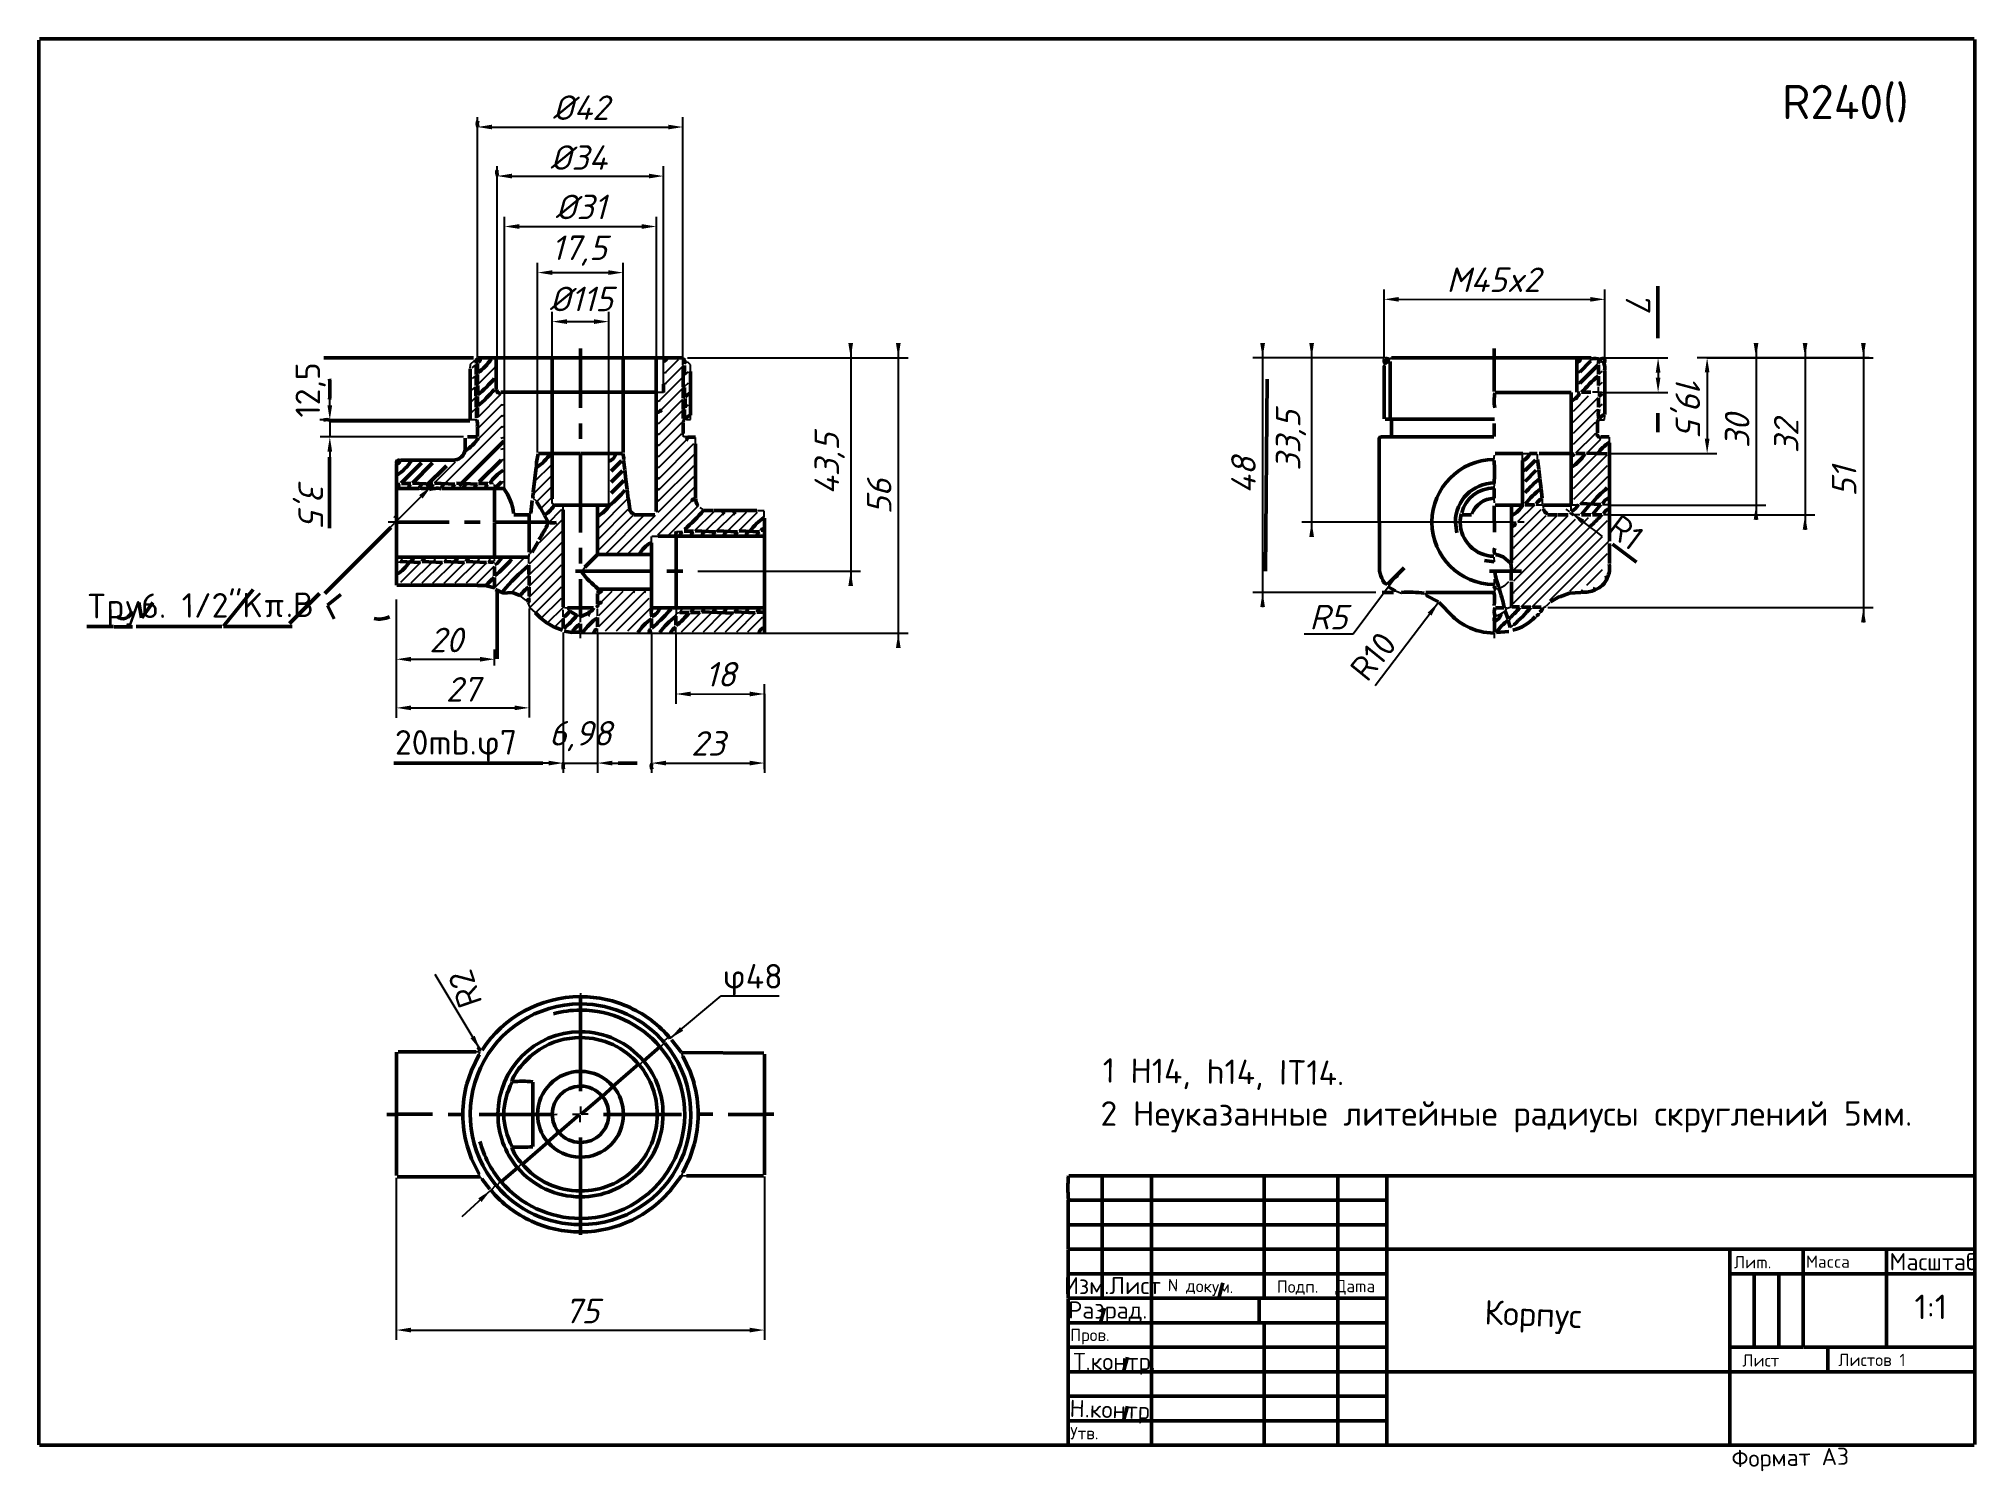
# Model space of a CAD drawing. Header units: millimetres. Extents: x 20 to 415, y 0 to 292.
import ezdxf

# ---------------------------------------------------------------- set-up
doc = ezdxf.new("R2010")
doc.units = ezdxf.units.MM
for name, color, linetype, lineweight in [('DIMS', 4, 'Continuous', 25), ('MAIN', 7, 'Continuous', 50), ('TEXT', 7, 'Continuous', 25), ('THIN', 3, 'Continuous', 25)]:
    doc.layers.add(name, color=color, linetype=linetype, lineweight=lineweight)
doc.styles.add('ESKD', font='isocpeur.ttf', dxfattribs={"oblique": 15})
doc.dimstyles.new('ESKD', dxfattribs={"dimtxt": 5, "dimasz": 3, "dimexe": 2, "dimexo": 0, "dimgap": 1, "dimtad": 1, "dimtxsty": 'ESKD', "dimcen": 2.5, "dimclrd": 256, "dimclre": 256, "dimclrt": 256, "dimadec": 0, "dimazin": 3, "dimtfac": 1, "dimtmove": 0, "dimatfit": 3, "dimlwd": 25, "dimlwe": 25})

msp = doc.modelspace()

# ---------------------------------------------------------------- texts
at = {"layer": 'TEXT', "style": 'ESKD'}
for s, height, p in [('R240()', 7, (375.6305, 275.582)), ('20mb.φ7', 5, (92.6743, 145.9262)), ('φ48', 5, (159.5278, 98.2029)), ('2 Неуказанные литейные радиусы скруглений 5мм.', 5, (236.6009, 70.2053)), ('Лиm.', 2.5, (365.8367, 41.1245)), ('Macca', 2.5, (380.5275, 41.2305)), ('Масштаб', 3.5, (397.5602, 40.7305)), ('Изм.Лист', 3.5, (229.1491, 35.8522)), ('Подп.', 2.5, (272.5825, 36.14)), ('Даma', 2.5, (284.5054, 36.2461)), ('1:1', 5, (402.67, 30.754)), ('Разрад.', 3.5, (230.0007, 30.8677)), ('Пров.', 2.5, (230.4265, 26.2772)), ('Т.контр.', 3.5, (231.0653, 20.3686)), ('Лист', 2.5, (367.54, 21.0807)), ('Листов 1', 2.5, (387.1276, 21.1867)), ('Утв.', 2.5, (230.4265, 6.2334))]:
    msp.add_text(s, height=height, dxfattribs=at).set_placement(p)
for s, height, rotation, p in [('12,5', 5, 90, (77.3964, 214.6877)), ('R1', 5, -37.042269, (339.6052, 191.3121)), ('Tpy6. 1/2"Kπ.B', 5, 0.37675, (29.8662, 173.7118)), ('R10', 5, 50.937865, (291.011, 160.5155)), ('R2', 5, 108.919692, (110.5721, 95.369)), ('1 H14, h14, IT14.', 5, -0.617041, (237.0267, 79.0076)), ('N докум.', 2.5, -1.703416, (250.2813, 36.4593)), ('Корпус', 5, -2.32845, (314.8375, 29.6961)), ('Н.контр.', 3.5, -1.755712, (230.2499, 10.8253)), ('Формат А3', 3.5, 1.268203, (365.3719, 0.5382))]:
    msp.add_text(s, height=height, rotation=rotation, dxfattribs=at).set_placement(p)

# ---------------------------------------------------------------- blocks, each defined once
blk = doc.blocks.new('_CLOSEDFILLED')
at = {"color": 0, "linetype": 'BYBLOCK'}
blk.add_solid([(-1, 0.16), (0, 0), (-1, -0.16)], dxfattribs=at)
blk = doc.blocks.new('*D27')
at = {"lineweight": 25}
for p, q in [((297.15, 182.54), (288.12, 170.48)), ((288.12, 170.48), (278.12, 170.48))]:
    blk.add_line(p, q, dxfattribs=at)
at = {"layer": 'Defpoints'}
for p in [(298.79, 184.17), (295.03, 180.42)]:
    blk.add_point(p, dxfattribs=at)
at = {"layer": 'DIMS', "xscale": 3, "yscale": 3, "rotation": -135.09746517549698}
blk.add_blockref('_CLOSEDFILLED', (295.03, 180.42), dxfattribs=at)
at = {"layer": 'DIMS', "insert": (283.12, 173.98), "char_height": 5, "attachment_point": 5, "style": 'ESKD'}
blk.add_mtext('R5', dxfattribs=at)

# ---------------------------------------------------------------- dimensions: what is measured, and where the dimension line sits
at = {"layer": 'DIMS'}
for base, p1, p2, angle, location, text, override in [((109.5014, 273.9652), (109.4962, 226.9237), (151.4156, 225.3845), 359.993639, (130.5722, 277.9154), '%%c42', {"dimlfac": 1, "dimtix": 0, "dimtofl": 1, "dimtmove": 2}), ((113.5448, 263.9623), (113.5398, 226.9237), (147.4677, 221.5961), 359.992142, (130.1463, 267.7345), '%%c34', {"dimlfac": 1, "dimtix": 0, "dimtofl": 1, "dimtmove": 2}), ((115.0194, 253.6695), (115.02, 200.2707), (145.9991, 226.9237), 0.000628, (130.5722, 257.6595), '%%c31', {"dimlfac": 1, "dimtix": 0, "dimtofl": 1, "dimtmove": 2}), ((121.7826, 244.2689), (121.7784, 207.5494), (139.2324, 226.9237), 359.993363, (130.2528, 248.7512), '17,5', {"dimlfac": 1, "dimtix": 0, "dimtofl": 1, "dimtmove": 2}), ((294.4503, 238.814), (294.4486, 226.9237), (339.4979, 226.9237), 359.991956, (316.7611, 242.8123), 'M45x2', {"dimlfac": 1, "dimtix": 0, "dimtofl": 1, "dimtmove": 2}), ((124.7395, 234.2633), (124.74, 226.9237), (136.2785, 196.9019), 0.003564, (130.6786, 238.8884), '%%c115', {"dimlfac": 10, "dimtix": 0, "dimtofl": 1, "dimtmove": 2}), ((350.3498, 226.8755), (339.5116, 226.8698), (339.5116, 219.8294), 270.029905, (346.2491, 238.6554), '7', {"dimlfac": 1, "dimtix": 0, "dimtofl": 1, "dimtmove": 2}), ((195.3566, 226.8919), (152.3548, 226.8916), (130.5617, 170.6989), 90.00036, (191.4642, 198.5678), '56', {"dimlfac": 1, "dimtix": 0, "dimtofl": 1, "dimtmove": 2}), ((185.6442, 226.8919), (152.3548, 226.8919), (154.483, 183.3363), 90, (181.351, 205.2491), '43,5', {"dimlfac": 1, "dimtix": 0, "dimtofl": 1, "dimtmove": 2}), ((269.6745, 226.8919), (294.416, 226.8919), (292.7756, 179.0196), 90, (265.7694, 202.9159), '48', {"dimlfac": 1, "dimtix": 0, "dimtofl": 1, "dimtmove": 2}), ((279.6772, 226.8919), (294.416, 226.8919), (320.4001, 193.3472), 90, (275.4568, 210.0214), '33,5', {"dimlfac": 1, "dimtix": 0, "dimtofl": 1, "dimtmove": 2}), ((392.2343, 226.8893), (360.3257, 226.8893), (327.8914, 175.9114), 90, (388.2986, 201.6433), '51', {"dimlfac": 1, "dimtix": 0, "dimtofl": 1, "dimtmove": 2}), ((370.3323, 226.8919), (393.441, 226.8919), (340.4906, 196.8287), 89.999777, (366.4754, 211.9303), '30', {"dimlfac": 1, "dimtix": 0, "dimtofl": 1, "dimtmove": 2}), ((380.335, 226.8919), (360.3257, 226.892), (340.4906, 194.8176), 89.999791, (376.4822, 210.8698), '32', {"dimlfac": 1, "dimtix": 0, "dimtofl": 1, "dimtmove": 2}), ((360.3525, 226.8868), (393.441, 226.893), (340.4906, 207.3485), 270.010774, (355.83, 217.445), '19,5', {"dimlfac": 1, "dimtix": 0, "dimtofl": 1, "dimtmove": 2}), ((79.3858, 214.1994), (107.9602, 214.2083), (106.6404, 210.7581), 270.017814, (74.8964, 197.6133), '3,5', {"dimlfac": 1, "dimtix": 0, "dimtofl": 1, "dimtmove": 2}), ((92.95, 155.4637), (92.9484, 177.5831), (120.0669, 175.7528), 0.004098, (106.5134, 159.2435), '27', {"dimlfac": 1, "dimtix": 0, "dimtofl": 1, "dimtmove": 2}), ((92.95, 165.3815), (92.9487, 177.5831), (113.017, 164.1323), 0.00579, (103.1069, 169.3184), '20', {"dimlfac": 1, "dimtix": 0, "dimtofl": 1, "dimtmove": 2}), ((144.9889, 144.1983), (144.9836, 170.6874), (168.0425, 158.3434), 0.011605, (156.5471, 148.2141), '23', {"dimlfac": 1, "dimtix": 0, "dimtofl": 1, "dimtmove": 2}), ((150.0015, 158.2925), (150, 170.6874), (168.0501, 142.9345), 0.007044, (159.102, 162.319), '18', {"dimlfac": 1, "dimtix": 0, "dimtofl": 1, "dimtmove": 2}), ((92.9444, 28.5259), (92.9448, 59.5907), (168.0312, 59.8461), 359.999246, (130.7851, 32.4056), '75', {"dimlfac": 1, "dimtix": 0, "dimtofl": 1, "dimtmove": 2})]:
    msp.add_linear_dim(base=base, p1=p1, p2=p2, angle=angle, location=location, text=text, dimstyle='ESKD', override=override, dxfattribs=at).render()
dim = msp.add_radius_dim(center=(298.7854, 184.1707), mpoint=(295.0256, 180.4237), text='R5', dimstyle='ESKD', override={"dimtih": 1, "dimtoh": 1}, dxfattribs=at)
dim.commit()
dim.dimension.update_dxf_attribs({"geometry": '*D27', "text_midpoint": (288.1215, 170.4847), "dimtype": 164})
msp.add_linear_dim(base=(127.0196, 144.1981), p1=(127.0138, 170.8564), p2=(133.9928, 170.6874), angle=0.012584, dimstyle='ESKD', override={"dimlfac": 1, "dimtix": 0, "dimtofl": 1}, dxfattribs=at).render()

# ---------------------------------------------------------------- hatches: boundary and pattern name
at = {"layer": 'THIN'}
h = msp.add_hatch(dxfattribs=at)
h.set_pattern_fill('ANSI31', scale=0.502426)
h.set_pattern_definition([(45, (-0.681, 0.681), (-1.127979, 1.127979), [])])
h.paths.add_polyline_path([(114.5574, 219.4253), (113.4081, 219.4679), (113.2379, 219.6807), (113.2379, 220.3617), (113.0676, 220.3617), (109.6199, 216.9139), (109.8327, 210.4013), (107.2363, 207.8048), (106.7255, 206.7832), (106.2147, 206.2725), (105.108, 205.6765), (102.8947, 205.6765), (98.6382, 201.2497), (100.6813, 201.3774), (102.6818, 201.2497), (102.767, 201.0794), (102.3413, 200.4835), (104.2567, 200.4835), (104.7675, 201.1646), (103.2352, 201.2071), (105.0229, 201.2497), (114.5574, 210.7844)])
h.paths.add_polyline_path([(109.1942, 220.83), (108.3004, 220.0638), (108.3004, 214.4877), (109.1942, 214.4877), (109.1942, 216.1903), (109.4496, 216.3605), (109.4496, 216.6159), (109.1942, 216.7862), (109.1942, 218.4463), (109.4496, 218.6165), (109.4496, 218.8719), (109.1942, 219.0422)])
h.paths.add_polyline_path([(113.2379, 226.4061), (112.3866, 226.4061), (109.6199, 223.6393), (109.5773, 221.9367), (109.3219, 221.7664), (109.3219, 221.3833), (109.5773, 221.2556), (109.5773, 219.4679), (109.7901, 219.4679), (113.2379, 222.9157)])
h = msp.add_hatch(dxfattribs=at)
h.set_pattern_fill('ANSI31', scale=0.502426)
h.set_pattern_definition([(45, (-0.794, 0.794), (-1.127979, 1.127979), [])])
h.paths.add_polyline_path([(151.4184, 226.4061), (150.5245, 226.5338), (148.3112, 226.4061), (147.8004, 225.8953), (147.8004, 219.7232), (147.545, 219.4253), (146.4383, 219.3827), (146.4383, 215.8923), (146.864, 216.02), (146.4383, 215.5518), (146.3957, 195.333), (145.8424, 194.7797), (141.3731, 194.7371), (140.9049, 194.9499), (140.4793, 195.3756), (140.2239, 196.0141), (139.8408, 199.8024), (139.6705, 199.8024), (134.3074, 194.4392), (134.3074, 186.9901), (142.3947, 186.9901), (144.7357, 189.3313), (144.7357, 190.5231), (144.906, 190.7359), (149.7158, 190.7785), (149.7584, 191.5872), (149.9286, 191.7575), (150.3117, 191.5447), (151.4184, 191.5447), (155.3769, 195.5033), (155.3769, 195.7161), (154.5256, 196.3121), (154.6533, 196.8654), (154.0999, 196.8654), (153.7594, 198.0147), (153.2912, 197.8444), (153.7594, 198.3978), (153.7594, 202.5267), (153.6317, 202.6969), (153.7594, 202.8672), (153.6317, 204.9529), (153.7594, 205.1232), (153.7594, 209.2521), (153.6317, 209.4223), (153.7594, 210.4013), (152.5251, 210.4439), (152.2697, 210.2311), (152.1845, 210.4439), (151.4609, 210.4439), (151.2481, 210.6567), (151.1204, 211.4229), (151.2481, 211.5932), (151.163, 213.7215), (151.4184, 214.4451), (151.4184, 220.1489), (151.7163, 220.3617), (151.7163, 220.7023), (151.4184, 220.8725), (151.4184, 222.4049), (151.7163, 222.6177), (151.7163, 222.9582), (151.4184, 223.1285), (151.4184, 224.6609), (151.7163, 224.8737), (151.7163, 225.2142), (151.4184, 225.3845)])
h = msp.add_hatch(dxfattribs=at)
h.set_pattern_fill('ANSI31', scale=0.502426)
h.set_pattern_definition([(45, (-0.1179, 0.1179), (-1.127979, 1.127979), [])])
h.paths.add_polyline_path([(338.1495, 221.0428), (333.0418, 216.02), (333.6377, 215.5944), (333.8505, 215.1261), (333.7228, 214.4451), (333.0418, 213.7215), (333.51, 213.3384), (333.7228, 212.8702), (333.5951, 212.1465), (333.0418, 211.5506), (333.5951, 211.125), (333.8079, 210.6567), (333.6802, 209.9757), (333.0418, 209.2946), (333.6377, 208.869), (333.8505, 208.4007), (333.8079, 207.89), (333.4248, 207.3792), (334.2761, 207.9751), (334.9997, 208.0176), (336.149, 207.0386), (336.3618, 206.5704), (336.149, 205.7191), (332.9992, 202.5692), (333.5525, 202.1436), (333.7654, 201.6753), (333.6377, 200.9943), (332.9992, 200.3132), (333.5951, 199.8876), (333.8079, 199.4194), (333.6802, 198.7383), (333.0418, 198.0572), (333.9356, 197.8019), (334.4464, 196.9931), (340.1075, 202.6544), (339.3413, 203.378), (339.3413, 204.059), (340.0649, 204.9103), (339.469, 205.336), (339.2562, 205.8042), (339.3839, 206.4853), (340.1075, 207.2515), (339.2562, 206.6555), (338.5326, 206.613), (337.3834, 207.6346), (337.1705, 208.1028), (337.3834, 208.9115), (338.6603, 210.1885), (337.7664, 210.6567), (337.5536, 211.3378), (336.9577, 211.7634), (336.7449, 212.2317), (336.8726, 212.9127), (337.511, 213.5938), (336.8726, 214.1471), (336.7874, 214.9984), (337.9793, 216.318), (337.4259, 216.8288), (337.2982, 217.5524), (337.511, 218.0206), (338.2346, 218.7442), (337.7239, 219.1699), (337.511, 219.6381), (337.5536, 220.1489)])
h = msp.add_hatch(dxfattribs=at)
h.set_pattern_fill('ANSI31', scale=0.502426)
h.set_pattern_definition([(45, (-0.7517, 0.7517), (-1.127979, 1.127979), [])])
h.paths.add_polyline_path([(124.4749, 206.9109), (121.7082, 204.2719), (121.1123, 199.1214), (121.5805, 198.0572), (121.4103, 197.4613), (121.9636, 197.3762), (122.4318, 196.5674), (122.2616, 196.0141), (122.7298, 196.0141), (123.2831, 195.0351), (123.496, 195.0351), (125.0283, 196.5674), (125.0283, 196.7377), (124.6878, 196.7377), (124.4749, 196.9931)])
h = msp.add_hatch(dxfattribs=at)
h.set_pattern_fill('ANSI31', scale=0.502426)
h.set_pattern_definition([(45, (-0.7956, 0.7956), (-1.127979, 1.127979), [])])
h.paths.add_polyline_path([(119.9205, 185.926), (116.8133, 185.926), (113.1102, 182.2228), (113.0676, 180.5201), (112.9399, 180.4776), (112.9399, 181.8822), (111.9609, 181.1161), (111.6204, 180.6053), (112.7697, 180.2222), (112.8974, 179.8816), (113.323, 179.9242), (114.6425, 179.456), (119.9205, 184.7341)])
h.paths.add_polyline_path([(125.3688, 196.7377), (123.496, 194.8648), (124.0493, 193.7581), (123.7939, 193.5027), (123.7939, 193.1196), (124.2621, 193.0345), (122.4318, 189.842), (122.0913, 189.5441), (122.1765, 189.0759), (121.6657, 188.5651), (120.0908, 185.926), (120.0908, 182.6059), (119.9205, 182.6059), (119.9205, 184.3936), (119.7503, 184.3936), (114.8979, 179.3709), (116.26, 179.2857), (116.4302, 178.8601), (116.8133, 178.8601), (117.0687, 179.1155), (118.3456, 178.6472), (119.9205, 180.2222), (120.0482, 182.0951), (120.0908, 176.8169), (120.3036, 176.5189), (120.0482, 176.2636), (120.0482, 175.8805), (120.4739, 175.8379), (120.6441, 176.0082), (121.2826, 175.1994), (121.1549, 174.6886), (121.7082, 174.7312), (122.3467, 174.0927), (122.3041, 173.5393), (122.8575, 173.667), (123.5811, 173.1562), (123.6237, 172.5603), (124.2196, 172.7306), (125.1134, 172.2198), (125.0709, 171.7516), (125.7519, 171.9644), (126.9437, 171.5813), (126.9437, 173.2414), (127.0714, 173.2839), (127.0714, 171.8367), (127.2416, 171.8367), (129.4976, 174.263), (128.2206, 174.9014), (127.1565, 173.8373), (126.9437, 173.9224), (126.9437, 175.5399), (127.1991, 175.7953), (127.1991, 176.1784), (126.7309, 176.2636), (126.6457, 177.9662), (126.7309, 196.7377)])
h = msp.add_hatch(dxfattribs=at)
h.set_pattern_fill('ANSI31', scale=0.502426)
h.set_pattern_definition([(45, (-0.845, 0.845), (-1.127979, 1.127979), [])])
h.paths.add_polyline_path([(151.7589, 191.5447), (153.8446, 191.6724), (155.8451, 191.5447), (155.9302, 191.3744), (155.5046, 190.7785), (157.42, 190.7785), (157.9308, 191.2893), (157.9308, 191.4595), (156.4836, 191.5447), (158.101, 191.5447), (158.1862, 191.3744), (157.7605, 190.7785), (159.6759, 190.7785), (160.1867, 191.2893), (160.1867, 191.4595), (158.7395, 191.5447), (160.5698, 191.6724), (160.74, 191.5447), (162.8257, 191.6724), (164.9114, 191.5447), (167.7206, 194.354), (167.7632, 195.3756), (162.2298, 195.4182), (161.9318, 195.2053), (161.8893, 195.4182), (159.9739, 195.4182), (159.6759, 195.2053), (159.6334, 195.4182), (155.5897, 195.5459)])
h = msp.add_hatch(dxfattribs=at)
h.set_pattern_fill('ANSI31', scale=0.502426)
h.set_pattern_definition([(45, (-0.16, 0.16), (-1.127979, 1.127979), [])])
h.paths.add_polyline_path([(339.9798, 193.7581), (338.107, 191.8852), (337.128, 191.7149), (335.8936, 192.7791), (335.6808, 193.2473), (335.8085, 193.9284), (336.7023, 195.0351), (335.2126, 193.4176), (334.5741, 193.2047), (333.9356, 193.4176), (333.4674, 194.0135), (332.9141, 193.8432), (332.4033, 193.9709), (331.8074, 194.652), (330.9561, 193.9709), (330.1899, 194.0135), (329.594, 194.6094), (328.9555, 194.0561), (328.232, 194.0135), (327.4658, 194.7371), (326.9976, 194.9074), (326.6145, 195.4182), (326.5719, 195.929), (325.7206, 196.1844), (325.2099, 197.0357), (321.7196, 193.5453), (322.4006, 192.9919), (322.4857, 192.1406), (320.8683, 190.3954), (321.5919, 189.6718), (321.5919, 188.9907), (320.9108, 188.182), (321.4642, 187.7563), (321.677, 187.2881), (321.5493, 186.607), (320.9108, 185.926), (321.5919, 185.2024), (321.5919, 184.5213), (320.4852, 183.2869), (321.2088, 182.5633), (321.2088, 181.8822), (320.8683, 181.414), (321.4216, 180.9884), (321.6344, 180.5201), (321.5067, 179.8391), (320.9108, 179.2006), (321.5493, 178.6472), (321.677, 177.9662), (320.9108, 176.9446), (321.8473, 176.8169), (322.4432, 176.0507), (323.2093, 176.7318), (323.9329, 176.7743), (324.6991, 176.0507), (326.7848, 178.0088), (327.636, 178.0088), (328.2745, 177.3703), (330.9987, 179.8816), (331.7648, 179.8391), (332.3607, 179.2432), (333.1269, 180.0093), (333.7654, 180.2222), (334.4038, 180.0093), (334.8295, 179.4986), (335.8085, 180.4776), (336.4469, 180.6904), (337.0854, 180.4776), (337.511, 179.9242), (339.5967, 182.0099), (338.9582, 182.5633), (338.8305, 183.2443), (339.0434, 183.7126), (340.0224, 184.6916), (339.5116, 185.1172), (339.2988, 185.5855), (339.4265, 186.2665), (340.0649, 186.9476), (339.5116, 187.4584), (339.3839, 188.182), (339.5967, 188.6502), (340.4054, 189.459), (339.7244, 189.5867), (339.2562, 189.9697), (339.0859, 190.3954), (338.4049, 190.9488), (338.2772, 191.6298), (338.49, 192.098), (340.0649, 193.673)])
h = msp.add_hatch(dxfattribs=at)
h.set_pattern_fill('ANSI31', scale=0.502426)
h.set_pattern_definition([(45, (-0.7541, 0.7541), (-1.127979, 1.127979), [])])
h.paths.add_polyline_path([(93.6581, 180.9458), (94.4669, 181.5417), (94.9776, 181.6694), (95.6161, 181.4566), (96.0418, 180.9032), (96.7228, 181.5417), (97.2336, 181.6694), (97.872, 181.4566), (98.2977, 180.9032), (98.8936, 181.4566), (99.4044, 181.5843), (100.0428, 181.3714), (100.4685, 180.8607), (101.2346, 181.5417), (101.9582, 181.5843), (102.7244, 180.8607), (103.448, 181.5417), (103.9588, 181.6694), (104.5973, 181.4566), (105.0229, 180.9032), (105.7039, 181.5417), (106.2147, 181.6694), (106.8532, 181.4566), (107.2788, 180.9032), (107.9599, 181.4991), (108.726, 181.5417), (109.4922, 180.8181), (113.0251, 184.3511), (111.9609, 184.4362), (111.365, 185.2024), (110.684, 184.5639), (110.1732, 184.4362), (109.5348, 184.649), (109.1091, 185.2024), (108.4706, 184.6065), (107.9599, 184.4788), (107.3214, 184.6916), (106.8957, 185.2024), (106.2147, 184.5639), (105.7039, 184.4362), (105.0655, 184.649), (104.6398, 185.2024), (103.9588, 184.5639), (103.448, 184.4362), (102.8095, 184.649), (102.3839, 185.2024), (101.7029, 184.5639), (101.1921, 184.4362), (100.5536, 184.649), (100.128, 185.2024), (99.4895, 184.6065), (98.9787, 184.4788), (98.3402, 184.6916), (97.9146, 185.2024)])
h = msp.add_hatch(dxfattribs=at)
h.set_pattern_fill('ANSI31', scale=0.502426)
h.set_pattern_definition([(45, (-0.8478, 0.8478), (-1.127979, 1.127979), [])])
h.paths.add_polyline_path([(143.6716, 179.2857), (142.9906, 178.6472), (142.4798, 178.5195), (141.8413, 178.7324), (141.4157, 179.2857), (140.6921, 178.6472), (139.9685, 178.6047), (139.2023, 179.3283), (138.4362, 178.6472), (137.7126, 178.6047), (136.9464, 179.3283), (134.7756, 177.1574), (135.4141, 176.6041), (135.5418, 175.923), (135.3289, 175.4548), (134.2223, 174.3481), (134.7756, 173.9224), (134.9884, 173.4542), (134.8607, 172.7732), (134.2223, 172.0921), (135.2012, 171.8367), (135.6695, 171.1131), (136.5633, 171.8367), (137.2869, 171.7941), (137.9254, 171.1557), (138.6064, 171.7941), (139.1172, 171.9218), (139.7557, 171.709), (140.1813, 171.1557), (145.0337, 175.9656), (144.2675, 176.6892), (144.2675, 177.3703), (144.5655, 177.7959), (143.8419, 178.3918)])
h = msp.add_hatch(dxfattribs=at)
h.set_pattern_fill('ANSI31', scale=0.502426)
h.set_pattern_definition([(45, (-0.9118, 0.9118), (-1.127979, 1.127979), [])])
h.paths.add_polyline_path([(150.0989, 170.9854), (166.8268, 170.9854), (167.7632, 171.9644), (167.6355, 174.0501), (167.7632, 174.8163), (162.017, 174.8589), (161.8893, 175.0717), (162.2724, 175.6251), (160.357, 175.6251), (159.8887, 175.1568), (159.8887, 174.9866), (161.3359, 174.9866), (161.2934, 174.8589), (159.761, 174.8589), (159.6334, 175.0717), (160.0164, 175.6251), (158.1436, 175.6251), (157.6754, 175.1568), (157.6754, 174.9866), (159.08, 174.9866), (159.0374, 174.8589), (152.8656, 174.8589), (150.0989, 172.0921)])

# ---------------------------------------------------------------- linework, layer by layer
at = {"layer": 'MAIN'}
for p, q in [((20.0128, 5.1064), (20.0128, 291.6595)), ((414.851, 291.9745), (20.1915, 291.9745)), ((414.9787, 5.1915), (414.9787, 291.7872)), ((350.3017, 230.8754), (350.3017, 241.517)), ((78.1646, 226.8812), (108.6835, 226.8812)), ((109.2407, 223.5089), (109.2407, 225.3837)), ((109.4845, 223.8463), (109.4845, 225.7212)), ((109.5773, 226.8812), (151.4609, 226.8812)), ((113.3341, 220.5741), (113.3341, 226.8381)), ((124.7516, 219.8919), (124.7516, 226.8387)), ((130.5191, 216.7011), (130.5191, 226.8386)), ((130.5404, 226.9235), (130.5404, 228.7474)), ((139.2223, 219.8919), (139.2223, 226.8387)), ((145.9893, 219.8919), (145.9893, 226.8387)), ((151.7376, 223.3818), (151.7376, 225.344)), ((295.7126, 214.2527), (295.7126, 226.1507)), ((316.9098, 226.8812), (295.9679, 226.8812)), ((316.9417, 219.9786), (316.9417, 228.7472)), ((316.9949, 226.8812), (336.7023, 226.8812)), ((333.8079, 219.8509), (333.8079, 226.8386)), ((334.3612, 223.9798), (336.5746, 226.1932)), ((334.3824, 221.7025), (338.1284, 225.4484)), ((338.1921, 223.5107), (338.1921, 225.428)), ((108.0024, 214.2953), (108.0024, 224.6609)), ((109.2581, 221.2535), (109.2581, 223.2157)), ((109.4922, 221.5952), (109.4922, 223.47)), ((147.4473, 219.8083), (147.4473, 221.5111)), ((151.4822, 220.8726), (151.4822, 225.0439)), ((151.4933, 221.116), (151.4933, 223.0781)), ((152.9933, 215.1687), (152.9933, 224.065)), ((270.2816, 183.384), (270.6202, 222.524)), ((294.4585, 214.4451), (294.4585, 225.2142)), ((338.2134, 221.2554), (338.2134, 223.1288)), ((339.4887, 215.2964), (339.4887, 224.1927)), ((109.1865, 219.0403), (109.1865, 220.9137)), ((109.2368, 216.7853), (109.2368, 218.7452)), ((109.5308, 217.1275), (109.5308, 219.0024)), ((109.5969, 219.3866), (109.5969, 221.2189)), ((114.302, 219.8494), (145.9255, 219.8494)), ((124.7303, 198.1424), (124.7303, 219.8069)), ((139.201, 207.5494), (139.201, 219.8069)), ((145.9681, 197.8019), (145.9681, 217.9355)), ((145.9893, 218.0203), (145.9893, 219.8071)), ((151.5035, 218.6156), (151.5035, 220.5329)), ((151.5035, 216.3596), (151.5035, 218.3195)), ((151.7376, 218.8699), (151.7376, 220.832)), ((151.8873, 216.6664), (151.8873, 218.5861)), ((332.6161, 219.8281), (317.1225, 219.8281)), ((332.6161, 196.9019), (332.6161, 219.8069)), ((336.6182, 219.8494), (334.7434, 219.8494)), ((338.1921, 216.7853), (338.1921, 218.7026)), ((79.6121, 214.0234), (107.9602, 214.0234)), ((109.2866, 214.6593), (109.2866, 216.4901)), ((109.4922, 214.8698), (109.4922, 216.7446)), ((130.5404, 210.3586), (130.5404, 213.5088)), ((151.4822, 214.4874), (151.4822, 216.0629)), ((151.5035, 211.4229), (151.5035, 213.5938)), ((151.7163, 214.2518), (151.7163, 216.3189)), ((294.6483, 214.3418), (316.9521, 214.3418)), ((295.9679, 210.8065), (295.9679, 214.1897)), ((316.9098, 210.8059), (316.9098, 213.5093)), ((337.9793, 211.5506), (337.9793, 213.7215)), ((350.323, 211.7204), (350.323, 215.5948)), ((105.7676, 200.768), (114.898, 209.8985)), ((107.0022, 208.0175), (107.0022, 210.4866)), ((107.4916, 210.764), (109.5456, 210.764)), ((109.5135, 210.8065), (109.5135, 212.6999)), ((153.9652, 210.7171), (152.4385, 210.7171)), ((293.4566, 193.4005), (293.4566, 210.4013)), ((293.7971, 210.764), (316.8246, 210.764)), ((340.3636, 210.7299), (338.7447, 210.7299)), ((340.448, 189.5015), (340.448, 209.5075)), ((79.3564, 192.0979), (79.3564, 206.6131)), ((93.7858, 205.9745), (102.7244, 205.9745)), ((102.8093, 205.9958), (104.938, 205.9958)), ((109.8752, 201.5477), (114.3446, 206.017)), ((124.4751, 207.3592), (121.9635, 207.3592)), ((124.7728, 207.3592), (130.4766, 207.3592)), ((130.5191, 191.2467), (130.5191, 207.3379)), ((130.5617, 207.3698), (139.0746, 207.3698)), ((136.7761, 203.7611), (138.8618, 205.8468)), ((139.5435, 204.0111), (139.2881, 206.0117)), ((154.0148, 198.2275), (154.0148, 209.3372)), ((322.7411, 207.3422), (317.1226, 207.3422)), ((322.6985, 196.9019), (322.6985, 205.9319)), ((323.2519, 203.8888), (325.3376, 205.9745)), ((325.6793, 207.3379), (324.1446, 207.3379)), ((326.0186, 204.1442), (325.7632, 206.1448)), ((332.5735, 207.3805), (326.0612, 207.3805)), ((335.4689, 207.3805), (333.5516, 207.3805)), ((339.9776, 207.2879), (335.8107, 207.4292)), ((92.9607, 182.8187), (92.9607, 205.1657)), ((93.9772, 201.3135), (98.1063, 205.4425)), ((96.2332, 201.3135), (100.3622, 205.4425)), ((99.067, 200.7388), (103.196, 204.8678)), ((120.8938, 199.4626), (121.4917, 204.5277)), ((136.7761, 201.5051), (139.0746, 203.8036)), ((136.7868, 199.2385), (139.3832, 201.8349)), ((139.7982, 202.0159), (139.5854, 203.9739)), ((140.0536, 200.0153), (139.7982, 201.9733)), ((323.2093, 201.6328), (325.5078, 203.9313)), ((326.2381, 202.2295), (326.0253, 204.1024)), ((326.4868, 200.143), (326.2314, 202.1861)), ((93.0033, 200.2281), (97.6166, 200.2281)), ((95.915, 201.2071), (93.9977, 201.2071)), ((100.4237, 201.1145), (96.2568, 201.2997)), ((104.893, 201.1155), (100.7686, 201.2988)), ((102.2136, 200.2281), (112.9835, 200.2281)), ((109.5008, 201.1145), (105.2379, 201.2997)), ((111.6214, 201.2071), (109.7466, 201.2071)), ((113.0048, 193.4005), (113.0048, 200.1856)), ((114.9854, 200.2494), (113.195, 200.2494)), ((113.1953, 200.3558), (114.3871, 201.5476)), ((120.3912, 195.204), (120.6977, 197.8006)), ((140.2664, 198.0572), (140.0536, 199.9727)), ((140.5637, 196.0194), (140.3083, 198.02)), ((145.9468, 195.5457), (145.9468, 197.7169)), ((316.9417, 198.2701), (316.9417, 200.1855)), ((326.6929, 198.2268), (326.4801, 200.0996)), ((120.0589, 194.8696), (116.9141, 194.8696)), ((120.0576, 187.203), (120.0576, 194.8057)), ((122.3901, 196.1848), (121.5797, 197.5885)), ((123.2056, 194.784), (122.4242, 196.1374)), ((124.0069, 193.3129), (123.1979, 194.7141)), ((127.0291, 196.8381), (125.2834, 196.8381)), ((126.9863, 176.0507), (126.9863, 195.8438)), ((127.0287, 196.8381), (130.4767, 196.8381)), ((134.0096, 196.8381), (130.5616, 196.8381)), ((134.0094, 186.7773), (134.0094, 196.9505)), ((134.0518, 196.8381), (136.223, 196.8381)), ((141.4157, 194.8483), (143.3737, 194.8483)), ((143.4586, 194.8696), (145.6723, 194.8696)), ((157.5487, 195.7587), (155.6739, 195.7587)), ((157.6328, 195.7161), (166.5288, 195.7161)), ((168.0319, 170.8577), (168.0319, 194.1838)), ((310.3972, 194.8653), (312.2704, 194.8653)), ((316.9417, 193.4005), (316.9417, 196.6951)), ((320.4853, 196.8381), (317.1224, 196.8381)), ((320.4426, 185.7983), (320.4426, 194.6945)), ((320.4639, 194.7795), (320.4639, 196.817)), ((320.485, 196.8381), (322.6562, 196.8381)), ((325.1682, 196.8594), (323.2509, 196.8594)), ((326.9549, 196.8381), (332.5736, 196.8381)), ((327.8063, 194.8483), (329.7217, 194.8483)), ((329.8066, 194.8696), (331.9778, 194.8696)), ((338.6581, 196.9431), (334.4912, 197.1283)), ((336.6607, 194.8483), (334.7434, 194.8483)), ((334.7443, 194.8908), (336.4044, 196.9505)), ((338.8741, 194.8483), (336.9993, 194.8483)), ((337.0003, 194.8908), (338.6603, 196.9505)), ((78.3453, 178.7643), (91.8599, 192.2789)), ((93.0033, 193.358), (103.746, 193.358)), ((106.8957, 193.358), (110.0881, 193.358)), ((113.0119, 186.2665), (113.0119, 193.3154)), ((113.0261, 193.358), (123.879, 193.358)), ((146.3957, 190.5231), (167.9893, 190.5231)), ((150.0179, 175.877), (150.0179, 190.4805)), ((153.5901, 191.5021), (151.6728, 191.5021)), ((158.0561, 191.4074), (153.932, 191.5949)), ((162.5681, 191.4095), (158.4012, 191.5947)), ((167.0372, 191.4074), (162.9131, 191.5949)), ((293.4992, 183.3293), (293.4992, 193.3156)), ((309.2907, 191.1616), (308.9927, 193.3154)), ((316.9736, 191.289), (316.9736, 193.3157)), ((93.0033, 186.224), (119.9299, 186.224)), ((120.6497, 187.2217), (121.8815, 189.3551)), ((130.5191, 184.9044), (130.5191, 188.0968)), ((131.4448, 184.1488), (134.0201, 186.7241)), ((134.052, 186.7347), (144.9371, 186.7347)), ((144.9797, 175.9196), (144.9797, 189.1184)), ((320.2724, 184.9895), (318.74, 186.258)), ((340.448, 184.9044), (340.448, 188.9907)), ((345.9367, 185.1569), (341.0426, 188.8698)), ((93.0033, 180.4768), (93.0033, 182.7344)), ((97.8699, 185.1107), (93.7454, 185.294)), ((102.3817, 185.1098), (98.2148, 185.295)), ((106.851, 185.1107), (102.7266, 185.294)), ((111.3628, 185.1098), (107.1959, 185.295)), ((112.9835, 182.4346), (112.9835, 184.3095)), ((112.9835, 180.1361), (112.9835, 182.0534)), ((120.0106, 182.6902), (120.0106, 184.5635)), ((120.0625, 180.4779), (120.0625, 182.3088)), ((129.4976, 183.3518), (144.9371, 183.3518)), ((148.1409, 183.3518), (151.3758, 183.3518)), ((295.1587, 180.6473), (298.5224, 184.011)), ((316.9098, 185.2449), (314.9518, 185.5003)), ((315.9733, 183.3518), (322.4857, 183.3518)), ((320.4852, 183.3295), (320.3149, 184.947)), ((320.3788, 181.4542), (320.3788, 183.3069)), ((57.691, 172.1347), (63.7777, 179.5837)), ((71.1353, 172.6568), (77.2817, 178.8032)), ((78.9308, 176.4338), (81.6123, 178.6047)), ((93.0459, 180.4776), (109.4179, 180.4776)), ((111.3227, 180.4563), (109.5028, 180.4563)), ((112.9531, 179.9653), (111.3529, 180.3939)), ((114.6535, 178.9174), (113.1843, 179.589)), ((113.5346, 165.4959), (113.5346, 179.2873)), ((116.6005, 178.9878), (114.6851, 178.8801)), ((118.1754, 178.3918), (116.643, 178.9878)), ((120.0363, 178.2213), (120.0363, 180.0947)), ((130.5191, 174.1778), (130.5191, 181.7545)), ((134.0094, 176.6892), (134.0094, 178.8175)), ((134.052, 179.7114), (144.9371, 179.7114)), ((294.0943, 178.9878), (296.3944, 178.9878)), ((296.7628, 179.3319), (295.3008, 180.176)), ((302.9485, 179.0303), (316.7821, 179.0303)), ((305.545, 177.1149), (303.0337, 178.3918)), ((320.4426, 176.1359), (320.4426, 181.2012)), ((328.3791, 177.0797), (330.2556, 178.1631)), ((330.2751, 178.1279), (332.2756, 178.8601)), ((332.2756, 178.8601), (334.6166, 179.0303)), ((40.9631, 173.8373), (40.4523, 176.9446)), ((41.0482, 173.8373), (43.3041, 176.9446)), ((80.2928, 173.6245), (78.9308, 176.3487)), ((122.4213, 173.7414), (121.3357, 174.8271)), ((127.8794, 175.877), (130.4773, 175.877)), ((129.7435, 174.3737), (128.3578, 175.1738)), ((133.2014, 175.877), (130.561, 175.877)), ((130.5617, 174.1353), (132.1366, 174.8163)), ((145.1614, 175.8466), (167.9893, 175.8466)), ((149.9966, 172.3047), (149.9966, 174.1781)), ((152.6956, 174.9227), (150.8222, 174.9227)), ((154.9096, 174.944), (152.9923, 174.944)), ((161.672, 174.8007), (155.2536, 175.086)), ((166.1435, 174.8514), (161.9766, 175.0366)), ((167.9896, 174.9653), (166.486, 174.9653)), ((308.5568, 174.0392), (305.5978, 176.9981)), ((317.2077, 175.8466), (318.8677, 175.8466)), ((319.7616, 173.5819), (319.1657, 175.1994)), ((322.1038, 176.0507), (320.4841, 176.0507)), ((324.3588, 176.0294), (322.4855, 176.0294)), ((326.5296, 176.0294), (324.7414, 176.0294)), ((29.8537, 172.0495), (35.2594, 172.0495)), ((39.1329, 172.0283), (35.4296, 172.0283)), ((39.8564, 172.0495), (57.393, 172.0495)), ((71.7374, 172.0751), (57.691, 172.0751)), ((123.7513, 172.7732), (122.4744, 173.7096)), ((125.1891, 171.9475), (123.8034, 172.7475)), ((126.8586, 171.2834), (125.2411, 171.9218)), ((126.9863, 171.7506), (126.9863, 173.6254)), ((128.8165, 170.8577), (127.1991, 171.1131)), ((130.4791, 170.8777), (128.8566, 170.8777)), ((130.4978, 170.8562), (130.4978, 172.6031)), ((133.9881, 172.0067), (133.9881, 173.8801)), ((144.9797, 171.7932), (144.9797, 173.668)), ((316.9736, 170.8562), (316.9736, 173.0288)), ((317.4205, 170.8138), (319.8893, 171.062)), ((320.203, 171.829), (319.7883, 173.3767)), ((92.4663, 144.1831), (122.8575, 144.1831)), ((138.2233, 144.1831), (142.0541, 144.1831)), ((130.5191, 77.298), (130.5191, 96.4952)), ((151.163, 85.1301), (149.0773, 87.7692)), ((92.9905, 72.5732), (92.9905, 85.2068)), ((93.3176, 85.3004), (109.2368, 85.3004)), ((108.2663, 81.5121), (109.8668, 84.7471)), ((143.4137, 83.4801), (146.6912, 86.2894)), ((167.9467, 84.9854), (151.2481, 85.1301)), ((152.8826, 81.2992), (151.3843, 84.4065)), ((168.0319, 60.2291), (168.0319, 84.8322)), ((107.3469, 78.7878), (108.2663, 81.5121)), ((120.8016, 72.5732), (120.8016, 79.1284)), ((137.2189, 78.3136), (142.3692, 82.7404)), ((153.6828, 78.873), (152.8826, 81.2992)), ((130.7315, 72.6093), (134.9484, 76.2239)), ((134.9884, 76.2765), (137.1592, 78.2345)), ((91.0191, 72.5307), (92.9771, 72.5307)), ((92.9607, 60.0589), (92.9607, 72.4881)), ((93.0032, 72.5519), (100.3408, 72.5519)), ((103.5331, 72.5307), (106.4701, 72.5307)), ((109.8753, 72.5307), (124.7303, 72.5307)), ((120.8016, 65.9755), (120.8016, 72.4881)), ((126.1445, 68.9086), (130.2702, 72.445)), ((135.2438, 72.5307), (151.163, 72.5307)), ((154.568, 72.5519), (157.5053, 72.5519)), ((160.6549, 72.5307), (167.9893, 72.5307)), ((168.0609, 72.5519), (169.9768, 72.5519)), ((123.879, 66.912), (126.0924, 68.87)), ((130.5191, 47.9276), (130.5191, 67.8059)), ((108.3089, 63.4641), (107.3895, 66.1458)), ((109.8753, 60.3143), (108.3089, 63.4641)), ((118.6661, 62.3669), (123.8619, 66.8329)), ((151.3758, 60.6548), (152.84, 63.677)), ((152.84, 63.677), (153.7254, 66.3586)), ((110.003, 59.7822), (93.1473, 59.7822)), ((112.0035, 57.2921), (110.4286, 59.3778)), ((114.3806, 58.825), (117.6581, 61.6343)), ((148.9071, 57.0793), (151.163, 59.9737)), ((152.1845, 60.0234), (167.8909, 60.0234)), ((230.1204, 59.9993), (236.9308, 59.9993)), ((236.9733, 35.0727), (236.9733, 59.9737)), ((237.0159, 60.0234), (414.9362, 60.0234)), ((246.976, 5.0638), (246.976, 59.9737)), ((269.9609, 35.0727), (269.9609, 59.9737)), ((284.9863, 5.0638), (284.9863, 59.9737)), ((294.989, 5.0638), (294.989, 59.9737)), ((147.0869, 55.1952), (148.9395, 57.0479)), ((229.9927, 45.0757), (229.9927, 54.9935)), ((230.0353, 55.0361), (294.9464, 55.0361)), ((230.0353, 50.0133), (294.9464, 50.0133)), ((230.014, 40.0103), (230.014, 44.9907)), ((230.0353, 45.021), (294.9464, 45.021)), ((364.9653, 45.0119), (295.0315, 45.0119)), ((364.9652, 45.021), (396.9739, 45.021)), ((364.9865, 40.0103), (364.9865, 44.9907)), ((379.9693, 40.0529), (379.9693, 44.9907)), ((396.9738, 45.0119), (414.9362, 45.0119)), ((396.9739, 25.0698), (396.9739, 44.9906)), ((230.014, 35.0727), (230.014, 40.0105)), ((230.0353, 40.0104), (294.9464, 40.0104)), ((364.9794, 5.0638), (364.9794, 40.0104)), ((365.0078, 40.0104), (414.9362, 40.0104)), ((369.9453, 25.0698), (369.9453, 39.9678)), ((374.9679, 25.0698), (374.9679, 39.9678)), ((379.948, 25.0698), (379.948, 39.9678)), ((260.7104, 35.0648), (261.5472, 38.188)), ((229.9927, 5.0638), (229.9927, 34.9876)), ((230.0353, 35.0302), (294.9464, 35.0302)), ((236.609, 30.0562), (237.4041, 33.0237)), ((268.9824, 30.0585), (268.9824, 34.9963)), ((230.0353, 30.0074), (294.9464, 30.0074)), ((269.9609, 5.0638), (269.9609, 29.9648)), ((230.0353, 25.0272), (294.9464, 25.0272)), ((365.0078, 25.0272), (379.9054, 25.0272)), ((384.9707, 25.0059), (379.9905, 25.0059)), ((384.9706, 25.0059), (396.9313, 25.0059)), ((384.9706, 20.047), (384.9706, 24.9846)), ((397.0164, 25.0272), (414.9362, 25.0272)), ((230.0353, 20.0044), (414.9362, 20.0044)), ((241.2911, 20.0533), (242.0863, 23.0208)), ((230.0353, 15.0242), (294.9464, 15.0242)), ((241.2911, 10.0503), (242.0863, 13.0178)), ((230.0353, 10.0015), (294.9464, 10.0015)), ((229.9502, 5.0213), (20.1915, 5.0213)), ((230.0353, 5.0282), (414.851, 5.0282))]:
    msp.add_line(p, q, dxfattribs=at)
for centre, radius, start, end in [((111.1309, 274.6424), 1.6686, 159.818417, 201.825898), ((114.8994, 264.6378), 1.4437, 158.787021, 205.269979), ((108.6818, 225.9756), 0.5779, 340.808841, 54.124069), ((103.28, 232.7157), 10.8918, 305.262937, 326.009002), ((109.5346, 226.6), 0.5623, 284.55242, 6.215084), ((147.5501, 226.7911), 0.5903, 265.405594, 4.596208), ((152.4453, 225.9352), 0.7039, 132.685497, 204.635648), ((295.3532, 226.3076), 0.9014, 157.979216, 217.461842), ((294.8775, 225.878), 0.8544, 46.611026, 113.357208), ((294.1735, 227.0296), 1.3594, 292.294593, 334.914461), ((333.9181, 226.6052), 0.5779, 263.373361, 5.631888), ((337.4514, 224.2355), 2.5, 66.175052, 105.055001), ((338.7856, 225.977), 0.6066, 128.913062, 204.579422), ((339.0697, 225.878), 0.8544, 66.642792, 133.388974), ((337.0855, 224.8213), 2.4057, 347.155489, 23.150673), ((338.6536, 226.3296), 0.8405, 321.163606, 22.145558), ((53.6432, 220.3882), 25.7778, 355.579381, 4.869327), ((88.6264, 243.7347), 32.1823, 310.657199, 319.074395), ((356.9531, 201.0153), 29.0824, 130.321163, 139.826048), ((88.081, 242.0666), 32.9836, 310.710571, 319.027786), ((113.9316, 220.1678), 0.4798, 143.730386, 302.68584), ((153.2985, 218.1347), 1.5589, 103.024154, 153.120597), ((325.0033, 218.1103), 8.0918, 168.433302, 189.980362), ((330.8466, 221.7273), 4.0964, 296.5814, 329.574247), ((337.7161, 220.1389), 1.2749, 296.220894, 336.59712), ((78.6974, 212.5193), 1.7438, 67.425162, 109.005406), ((107.1063, 213.4352), 2.4172, 344.755178, 19.440368), ((146.0184, 216.8634), 1.1641, 278.20211, 330.945292), ((152.0278, 213.8345), 0.5338, 131.6747, 196.530221), ((153.0175, 214.186), 0.932, 94.16013, 175.841666), ((338.3119, 213.8972), 0.3377, 95.90803, 195.235495), ((342.3067, 215.4965), 4.1493, 167.574613, 194.774167), ((339.6875, 213.8721), 1.4308, 100.697151, 157.268722), ((101.7704, 215.9811), 9.6364, 303.270256, 325.297849), ((151.6495, 210.7265), 0.751, 302.333319, 359.611114), ((293.7764, 210.4221), 0.3148, 86.284007, 183.717741), ((338.3938, 211.1633), 0.454, 143.911859, 302.304412), ((344.1534, 203.4243), 7.2396, 121.459827, 146.996), ((93.4415, 205.5444), 0.4593, 58.918839, 214.83737), ((93.0299, 205.8632), 0.6555, 267.671729, 5.993085), ((87.5605, 211.4334), 10.1257, 303.103377, 326.898228), ((104.625, 208.3764), 2.3668, 278.565258, 350.33298), ((130.3445, 204.8578), 8.8034, 163.869256, 181.8641), ((115.1553, 213.7843), 11.3147, 304.585846, 325.146175), ((135.4954, 208.0566), 2.4227, 289.837081, 341.35269), ((136.968, 206.4059), 2.3668, 351.659807, 23.414824), ((317.0252, 193.3352), 12.8063, 90.898132, 179.707453), ((285.2263, 203.5335), 31.7539, 355.882706, 4.334897), ((322.1826, 207.9015), 2.0394, 286.163967, 342.44924), ((332.7377, 207.4141), 0.4996, 261.04545, 345.946385), ((326.8098, 213.3427), 10.5706, 303.820364, 324.872794), ((120.6653, 195.1369), 10.6199, 123.643093, 144.733805), ((336.3335, 188.9136), 16.7153, 127.391915, 141.436583), ((93.0498, 201.3383), 0.5984, 265.560741, 338.506439), ((96.3717, 200.2351), 0.9287, 117.292498, 177.800868), ((98.616, 200.1916), 0.9643, 115.613945, 175.278432), ((98.4495, 202.8796), 2.683, 254.25091, 318.352098), ((101.2071, 196.2671), 3.9984, 76.905374, 112.900444), ((103.0969, 200.2351), 0.9287, 117.292498, 177.800868), ((105.3528, 200.2351), 0.9287, 117.292498, 177.800868), ((107.6972, 200.1478), 1.0725, 119.271256, 173.369811), ((109.9531, 200.1478), 1.0725, 119.271256, 173.369811), ((112.078, 200.2351), 0.9287, 117.292498, 177.800868), ((106.3927, 193.9296), 10.5506, 6.455183, 36.659196), ((122.7799, 198.7639), 1.9684, 161.947559, 195.920563), ((120.8429, 215.6849), 24.514, 309.656284, 319.861848), ((154.0656, 197.2085), 0.9941, 95.461419, 155.873548), ((156.7225, 198.2459), 2.6984, 182.189177, 213.460248), ((317.0074, 193.3527), 8.0155, 90.69889, 179.658034), ((316.978, 193.4223), 6.941, 90.911899, 164.727044), ((317.0548, 193.1261), 5.0946, 92.105636, 157.897314), ((335.6493, 187.6677), 15.5276, 126.515897, 142.798887), ((327.7085, 195.9046), 2.4951, 114.753781, 151.92867), ((357.5849, 179.636), 27.1906, 130.363976, 140.072039), ((341.3535, 195.9359), 2.5978, 111.746649, 154.100945), ((119.8097, 200.188), 6.357, 302.709655, 329.534322), ((130.2405, 200.9537), 7.4657, 300.996464, 326.485841), ((141.5753, 196.0739), 1.0239, 185.551946, 261.264909), ((126.8792, 220.4305), 37.8677, 311.081169, 319.41735), ((159.0949, 195.6366), 0.7126, 299.754276, 2.983148), ((161.3508, 195.6366), 0.7126, 299.754276, 2.983148), ((173.8285, 185.4319), 10.6199, 123.643093, 144.733805), ((313.6228, 193.6614), 3.6214, 157.464292, 186.470116), ((317.6937, 199.8501), 5.8849, 298.632607, 330.331706), ((328.1216, 196.1486), 1.1225, 182.425591, 251.522133), ((331.6362, 198.2008), 2.7948, 290.873345, 333.542737), ((324.7642, 206.4646), 18.2359, 309.706587, 320.781148), ((340.9366, 194.3156), 1.8535, 106.966084, 156.142235), ((103.6809, 202.4695), 22.2965, 325.324798, 335.305403), ((124.8554, 197.4386), 4.2557, 258.439054, 280.394071), ((151.0475, 190.9374), 1.0583, 150.450284, 199.778715), ((151.8793, 190.4428), 1.0725, 119.271256, 173.369811), ((154.1352, 190.4428), 1.0725, 119.271256, 173.369811), ((156.2601, 190.5301), 0.9287, 117.292498, 177.800868), ((158.5161, 190.5301), 0.9287, 117.292498, 177.800868), ((160.8604, 190.4428), 1.0725, 119.271256, 173.369811), ((163.1163, 190.4428), 1.0725, 119.271256, 173.369811), ((165.2413, 190.5301), 0.9287, 117.292498, 177.800868), ((167.5856, 190.4428), 1.0725, 119.271256, 173.369811), ((167.8656, 191.4562), 0.515, 77.884042, 164.892832), ((316.9872, 193.3852), 12.7666, 180.313454, 269.461102), ((316.95, 193.3539), 6.9538, 180.316185, 269.316178), ((320.3049, 193.6028), 1.1522, 279.131663, 335.782322), ((95.402, 186.2888), 1.0742, 298.98028, 354.242481), ((97.658, 186.2888), 1.0742, 298.98028, 354.242481), ((104.3832, 186.2888), 1.0742, 298.98028, 354.242481), ((106.6391, 186.2888), 1.0742, 298.98028, 354.242481), ((111.5504, 187.4678), 3.1963, 298.29266, 335.926907), ((91.5713, 207.4193), 32.9836, 310.710571, 319.027786), ((148.2197, 183.5063), 6.5803, 120.048704, 149.952922), ((318.5998, 187.4628), 1.678, 159.770565, 206.237466), ((317.151, 183.5962), 3.0907, 59.16368, 89.738138), ((88.4626, 189.9968), 8.6194, 302.497149, 325.70104), ((116.0569, 177.3755), 5.6062, 123.681136, 146.528972), ((112.2618, 187.0234), 1.8477, 252.632549, 291.826187), ((151.3714, 147.9637), 48.2247, 130.672733, 139.586939), ((147.1162, 195.7032), 20.6032, 217.416094, 230.753588), ((298.7854, 184.1707), 5.3081, 189.11445, 210.165202), ((330.835, 185.3902), 13.967, 189.184737, 203.093774), ((319.6742, 185.4294), 0.7883, 325.530268, 20.264591), ((336.2096, 183.3178), 3.986, 289.214746, 340.665733), ((339.748, 181.7692), 0.3139, 51.835621, 136.589983), ((335.8958, 184.0331), 4.5738, 333.407814, 9.798997), ((125.0261, 173.27), 8.5158, 126.570977, 142.81706), ((134.0009, 179.7199), 0.8683, 273.400133, 356.601655), ((295.5562, 181.9304), 1.3984, 197.501846, 251.648336), ((299.416, 153.9543), 25.1067, 82.600122, 93.201289), ((309.5622, 177.6177), 7.4275, 350.256159, 11.007235), ((317.5073, 180.227), 0.5779, 160.808841, 234.124069), ((300.366, 172.8876), 18.8232, 9.679966, 21.518557), ((335.3521, 184.0791), 5.0401, 262.660716, 295.653333), ((337.7518, 179.7729), 0.314, 133.412269, 218.162442), ((37.1557, 175.4651), 1.8094, 227.668294, 351.898426), ((89.551, 178.3541), 4.7741, 256.464364, 295.377435), ((119.218, 177.4916), 0.8104, 320.752561, 24.967697), ((124.6666, 177.532), 4.3291, 303.986411, 326.868418), ((113.4527, 187.9678), 21.269, 310.037983, 320.192801), ((131.8326, 174.6241), 0.3729, 304.485739, 32.298746), ((131.6696, 176.4752), 1.6461, 285.72206, 338.771322), ((133.6037, 176.3766), 0.4301, 290.089394, 29.273394), ((133.945, 177.6334), 1.0032, 276.190656, 332.53816), ((148.4826, 174.8722), 3.5228, 162.442687, 193.40631), ((142.6418, 178.0795), 4.7355, 300.873653, 332.007193), ((121.9019, 198.5396), 35.447, 310.863116, 318.894076), ((159.1822, 161.776), 15.4247, 126.601761, 144.138639), ((148.2835, 175.8435), 0.7126, 299.754276, 2.983148), ((136.2778, 188.7109), 21.4876, 309.951953, 319.844468), ((152.4479, 175.8819), 1.06, 299.001017, 355.129031), ((154.7426, 175.808), 0.9727, 299.106783, 359.0559), ((156.9985, 175.808), 0.9727, 299.106783, 359.0559), ((159.1731, 175.8819), 1.06, 299.001017, 355.129031), ((161.429, 175.8819), 1.06, 299.001017, 355.129031), ((163.7237, 175.808), 0.9727, 299.106783, 359.0559), ((165.9797, 175.808), 0.9727, 299.106783, 359.0559), ((317.1452, 183.4482), 12.778, 227.599478, 242.542369), ((319.5561, 175.0889), 2.638, 160.502926, 200.524879), ((318.0309, 173.503), 1.1055, 145.160645, 202.631624), ((315.6983, 175.6752), 2.8946, 297.213972, 337.72277), ((308.6332, 187.0629), 17.515, 309.646758, 320.604114), ((318.1756, 180.7023), 9.7363, 285.233609, 316.599122), ((297.6124, 199.1393), 35.4471, 311.107499, 319.138435), ((325.4461, 174.7503), 0.5182, 262.898687, 7.103082), ((325.3618, 176.3348), 1.5805, 300.192806, 338.33762), ((133.5599, 167.9983), 5.5583, 124.171329, 148.311729), ((141.4855, 163.4668), 12.8209, 125.83065, 145.056266), ((134.2441, 170.6766), 0.9786, 108.653091, 174.282536), ((151.1623, 164.8024), 10.776, 125.028867, 146.132075), ((145.105, 170.9171), 0.5846, 105.146837, 185.953497), ((150.6421, 170.29), 1.7479, 112.349061, 163.697382), ((168.1173, 170.5855), 1.1916, 96.907852, 170.861664), ((317.0105, 183.4014), 12.6828, 242.984648, 269.544346), ((324.6327, 166.1439), 8.666, 123.987119, 147.461241), ((128.4394, 143.5151), 1.485, 151.504626, 200.877161), ((146.4627, 143.5316), 1.5051, 156.127879, 201.209008), ((130.5451, 72.5339), 22.5226, 90.174409, 219.978345), ((130.5493, 72.5594), 23.9906, 90.173785, 146.940207), ((130.6286, 72.9341), 23.6059, 64.888964, 90.162295), ((130.5922, 72.706), 22.346, 40.098168, 90.078345), ((130.7549, 71.5094), 22.3083, 90.714869, 104.889487), ((130.4733, 72.4357), 21.3755, 40.492655, 89.763195), ((131.3655, 73.88), 22.4337, 52.196906, 65.567689), ((133.9925, 76.4201), 18.805, 38.102312, 53.775595), ((130.5716, 72.5044), 16.896, 90.322695, 179.766732), ((130.4783, 72.7587), 15.4394, 90.006362, 122.508622), ((130.5875, 72.6851), 16.7041, 40.0356, 90.088499), ((130.5995, 72.7299), 15.4668, 39.995434, 90.140014), ((130.545, 72.5346), 22.4959, 270.0425, 40.13217), ((109.1636, 85.5884), 0.7625, 347.999189, 61.759951), ((131.2157, 71.8857), 16.5797, 123.036258, 139.495607), ((130.5311, 72.5434), 21.2544, 270.082383, 40.124008), ((130.5862, 72.5713), 16.7845, 0.006535, 40.032005), ((131.0283, 71.8561), 16.1904, 153.317646, 177.461141), ((124.5788, 76.5366), 8.5056, 134.304146, 161.543888), ((118.6908, 60.0477), 19.2406, 83.725294, 96.238229), ((130.5737, 72.5038), 8.8079, 90.632641, 179.549383), ((130.603, 72.7334), 8.5647, 39.998852, 90.276587), ((130.6274, 72.5857), 15.5502, 359.953959, 40.146606), ((131.928, 72.3879), 25.4051, 165.406521, 179.582314), ((130.5696, 72.5081), 5.8016, 90.917569, 179.356275), ((130.5801, 72.7114), 5.5901, 39.509932, 90.188003), ((130.6033, 72.5929), 5.6697, 359.801335, 39.703637), ((130.4489, 72.5313), 8.8368, 0.271599, 39.618566), ((131.1749, 72.6307), 23.3452, 359.859034, 15.500712), ((132.1214, 72.7428), 25.6014, 180.569888, 194.935411), ((130.5556, 72.5545), 16.8758, 180.225344, 219.955787), ((130.9756, 73.2282), 16.1389, 182.628545, 206.704072), ((130.6277, 72.5737), 8.8594, 180.552487, 219.641335), ((130.6078, 72.5552), 5.8327, 180.659142, 219.219251), ((130.6182, 72.4635), 5.6488, 269.42576, 0.249909), ((130.5867, 72.4931), 8.6917, 269.834998, 359.967051), ((130.5838, 72.4934), 15.5915, 269.918668, 359.980602), ((130.581, 72.4972), 16.7875, 269.93423, 359.968819), ((131.5866, 72.4102), 22.9322, 344.711752, 0.194525), ((130.4013, 72.2768), 5.4575, 219.23677, 270.791414), ((130.528, 72.5277), 21.2427, 195.08039, 220.019914), ((124.3671, 68.3907), 8.2526, 197.7541, 225.265305), ((118.617, 87.3009), 21.4814, 264.608974, 275.815235), ((130.5005, 72.4818), 8.6837, 220.284584, 269.84167), ((130.516, 72.5125), 16.8064, 220.137164, 269.865425), ((130.4943, 72.46), 15.5592, 220.106866, 269.934791), ((253.8524, 57.4651), 23.9002, 173.94543, 185.711597), ((126.7294, 68.3536), 18.343, 218.087114, 234.441273), ((130.4885, 72.4472), 22.4001, 220.194948, 269.969332), ((130.548, 72.5657), 21.2755, 220.225278, 269.807665), ((131.3225, 73.7732), 25.4503, 233.124675, 244.988527), ((130.6384, 72.5052), 23.9129, 297.576336, 313.542784), ((130.5041, 72.5926), 24.0353, 245.56633, 269.934294), ((130.58, 72.5125), 23.955, 269.956307, 297.692045)]:
    msp.add_arc(centre, radius, start, end, dxfattribs=at)
at = {"layer": 'THIN'}
for p, q in [((108.0024, 224.746), (108.079, 225.4696)), ((108.0483, 225.4985), (108.9696, 226.4198)), ((108.4281, 224.8056), (109.1942, 225.4271)), ((109.024, 226.4912), (109.5456, 226.8812)), ((109.5135, 226.1081), (109.5135, 226.8386)), ((152.0143, 226.4912), (151.4501, 226.8386)), ((151.844, 225.6399), (152.3122, 226.0656)), ((152.9677, 225.4271), (152.3548, 226.0656)), ((152.9805, 224.15), (152.9805, 225.4272)), ((294.4585, 225.2142), (294.6484, 225.725)), ((295.4997, 226.4912), (295.9679, 226.8812)), ((336.5746, 226.1933), (336.7449, 226.8386)), ((338.2772, 225.725), (338.7029, 226.1081)), ((339.2562, 225.8102), (338.7454, 226.1081)), ((108.5132, 222.6347), (109.1942, 223.2136)), ((112.9835, 224.8737), (113.4931, 225.044)), ((112.9835, 222.6177), (113.4931, 222.788)), ((147.5026, 223.8096), (148.0132, 223.9798)), ((147.5026, 221.5536), (148.0132, 221.7238)), ((151.844, 223.3839), (152.5676, 224.0139)), ((151.844, 221.1279), (152.5676, 221.7579)), ((333.8505, 223.8096), (334.3613, 223.9798)), ((333.8505, 221.5536), (334.3613, 221.7238)), ((338.2772, 223.5116), (339.0008, 224.1331)), ((338.2772, 221.2556), (339.0008, 221.8856)), ((108.4281, 220.3362), (109.1942, 220.9577)), ((114.0892, 219.2125), (114.2594, 219.8069)), ((146.0075, 219.8707), (147.4377, 219.8707)), ((146.0106, 217.978), (146.6937, 218.1483)), ((332.737, 218.5013), (333.9356, 218.5013)), ((334.4038, 219.8069), (333.8505, 219.8084)), ((338.1499, 219.8707), (336.9573, 219.8707)), ((338.1708, 219.8916), (338.1708, 220.958)), ((338.2346, 218.9996), (338.2346, 219.8069)), ((338.8731, 219.8069), (338.2772, 219.8494)), ((338.2772, 216.7862), (339.0008, 217.4077)), ((338.9157, 219.8069), (339.4461, 219.892)), ((109.4183, 214.2314), (108.0446, 214.2314)), ((114.302, 217.2119), (114.9851, 217.3821)), ((114.3446, 214.9984), (114.9851, 215.1687)), ((146.0106, 213.4661), (146.6511, 213.6363)), ((151.844, 216.6585), (152.5676, 217.28)), ((152.142, 214.2102), (152.9422, 214.2612)), ((152.9422, 214.2612), (152.9933, 215.0836)), ((337.4259, 213.5938), (337.9367, 213.764)), ((338.3617, 214.2357), (339.4382, 214.2357)), ((339.4376, 214.2612), (339.4887, 215.2113)), ((114.302, 210.4865), (114.9851, 210.6788)), ((114.3446, 212.7425), (114.9851, 212.9127)), ((146.0106, 211.2527), (146.6937, 211.4229)), ((150.9502, 211.2101), (151.4609, 211.3803)), ((151.5352, 210.7895), (151.5035, 211.3378)), ((152.3548, 210.764), (151.5352, 210.7895)), ((153.9893, 209.4218), (153.9893, 210.6487)), ((337.4259, 211.3378), (337.9367, 211.508)), ((338.5326, 210.2311), (338.7029, 210.7214)), ((340.4054, 209.5909), (340.4054, 210.6975)), ((114.302, 208.2305), (114.9851, 208.4007)), ((114.3446, 206.0171), (114.9851, 206.1873)), ((146.0106, 208.9967), (146.6937, 209.1669)), ((146.0106, 206.7407), (146.6511, 206.9109)), ((316.8672, 206.0171), (316.9523, 206.9961)), ((322.7198, 206.0167), (322.7198, 207.3383)), ((322.7408, 207.3592), (324.061, 207.3592)), ((325.7419, 206.1869), (325.7419, 207.2093)), ((333.212, 207.3379), (332.6587, 207.3805)), ((114.3871, 201.5476), (114.9851, 201.6753)), ((146.0042, 202.2904), (146.6873, 202.4607)), ((146.0106, 204.4847), (146.6511, 204.6549)), ((153.4679, 204.7209), (153.9786, 204.8912)), ((153.4679, 202.4649), (153.9786, 202.6352)), ((322.7411, 203.7185), (323.2519, 203.8888)), ((93.6581, 201.1646), (93.0033, 201.2071)), ((112.7697, 201.1986), (111.9609, 201.2497)), ((113.0687, 200.3132), (112.9835, 201.0369)), ((121.538, 197.6316), (120.9421, 198.1849)), ((124.7729, 197.1634), (124.7303, 198.0572)), ((146.0042, 200.0344), (146.6873, 200.2047)), ((146.0106, 197.7593), (146.6511, 197.9296)), ((316.9098, 200.2707), (316.9523, 201.1646)), ((316.9523, 197.2911), (316.9098, 198.1849)), ((326.7635, 197.117), (326.7635, 198.1888)), ((93.0033, 193.8858), (93.4879, 194.0135)), ((120.0576, 194.8057), (120.3802, 195.2053)), ((125.1985, 196.8594), (124.7729, 197.1634)), ((127.0075, 195.9285), (127.0075, 196.8172)), ((145.9681, 195.5033), (146.566, 195.5884)), ((155.6323, 195.8438), (154.9512, 196.3121)), ((167.9824, 195.6693), (166.6123, 195.6693)), ((168.0063, 194.2684), (168.0063, 195.623)), ((325.5078, 196.8806), (326.7848, 196.8806)), ((326.955, 196.1418), (326.9124, 196.9505)), ((332.3607, 195.4607), (331.5946, 196.0141)), ((333.0843, 194.7371), (332.3607, 195.2053)), ((332.5948, 195.6732), (332.5948, 196.8171)), ((334.1487, 196.8381), (332.6584, 196.8381)), ((334.4052, 194.8483), (333.1255, 194.8483)), ((340.4058, 196.8806), (339.0005, 196.8806)), ((340.4058, 194.8696), (339.2133, 194.8696)), ((92.5518, 193.3367), (91.3167, 193.3367)), ((91.7946, 192.3415), (92.5847, 193.1315)), ((145.0265, 189.2018), (145.0265, 190.4312)), ((145.083, 190.4763), (146.3124, 190.4763)), ((150.1414, 191.4553), (151.3333, 191.4553)), ((167.9893, 191.5021), (167.3801, 191.5447)), ((321.379, 193.3154), (320.4852, 193.358)), ((322.9969, 193.3793), (321.7192, 193.3793)), ((93.7433, 185.2875), (94.1349, 185.8409)), ((100.4685, 185.2875), (100.8601, 185.8409)), ((102.7244, 185.2875), (103.116, 185.8409)), ((109.5456, 185.2875), (109.8412, 185.8409)), ((111.7055, 185.2875), (112.0971, 185.8409)), ((112.9835, 185.3726), (113.0261, 186.1814)), ((119.9724, 186.224), (120.1334, 186.9476)), ((120.015, 184.9455), (120.015, 186.1829)), ((120.1759, 186.9901), (120.6101, 187.2455)), ((316.9523, 185.2875), (316.9098, 186.224)), ((320.4852, 188.0117), (320.996, 188.182)), ((320.4852, 185.7557), (320.996, 185.926)), ((93.0033, 185.1172), (93.7007, 185.2449)), ((130.8703, 183.3971), (131.4023, 184.1734)), ((119.3672, 177.4128), (118.2179, 178.3493)), ((134.0094, 178.9026), (134.052, 179.7114)), ((141.4157, 178.9227), (141.5859, 179.6688)), ((143.6716, 178.9227), (143.8419, 179.6688)), ((298.011, 178.795), (296.7767, 179.2432)), ((303.0337, 178.3918), (302.6932, 178.8175)), ((316.8246, 178.795), (317.1651, 179.7539)), ((316.9523, 180.5186), (316.9523, 181.7135)), ((317.1651, 179.7539), (317.8887, 179.7965)), ((318.0451, 179.8672), (319.0093, 180.4239)), ((319.038, 180.3669), (319.8978, 181.2267)), ((320.4852, 179.0303), (320.996, 178.9227)), ((334.6592, 178.795), (334.8295, 179.5837)), ((119.4098, 177.4128), (120.015, 177.8385)), ((119.7928, 176.9446), (119.4098, 177.3703)), ((120.2185, 176.0507), (119.8354, 176.902)), ((121.3155, 174.8899), (120.2282, 175.8886)), ((127.0075, 174.0073), (127.0075, 175.4977)), ((127.795, 175.8345), (127.2842, 175.877)), ((128.3058, 175.1994), (127.8376, 175.7919)), ((130.4766, 174.1353), (129.7955, 174.3481)), ((130.5404, 172.943), (130.5404, 174.0931)), ((134.0094, 174.263), (134.0094, 175.5825)), ((149.9753, 174.1778), (150.1414, 174.7737)), ((150.0776, 174.7701), (150.0776, 175.7956)), ((150.1414, 174.7737), (150.7373, 174.944)), ((150.7799, 174.9866), (151.2141, 175.5825)), ((167.4652, 173.8373), (167.9893, 174.0076)), ((317.1651, 174.1778), (318.2718, 174.6461)), ((318.3004, 174.6689), (319.1797, 175.1766)), ((319.5062, 175.7919), (318.9529, 175.9196)), ((319.1657, 175.1994), (319.5062, 175.8379)), ((319.5488, 175.7919), (320.4001, 176.0933)), ((320.4852, 176.7743), (320.996, 176.9446)), ((326.8699, 175.7953), (327.5509, 176.221)), ((327.5716, 176.2842), (328.339, 177.0516)), ((130.5191, 169.6659), (130.5191, 170.6874)), ((134.0094, 170.8564), (133.9669, 171.6239)), ((145.0223, 170.8564), (144.9371, 171.411)), ((149.9966, 170.856), (149.9966, 171.9222)), ((316.9949, 169.7084), (316.9523, 170.6874)), ((320.2724, 171.8367), (320.9534, 172.3901)), ((130.5191, 96.5803), (130.5617, 97.2614)), ((146.8421, 86.3002), (147.652, 87.11)), ((147.4718, 87.3708), (148.4315, 88.2881)), ((109.2368, 85.3004), (109.8753, 85.3855)), ((109.8668, 84.7471), (110.003, 85.343)), ((142.5431, 82.6395), (143.3529, 83.4493)), ((151.3843, 84.4065), (151.2055, 85.0876)), ((124.8155, 72.5307), (125.7519, 72.5732)), ((130.3066, 72.5094), (128.9013, 72.5094)), ((130.4766, 70.9545), (130.4766, 72.4467)), ((130.5617, 72.6571), (130.5617, 74.1494)), ((132.0943, 72.5945), (130.6891, 72.5945)), ((110.003, 59.7609), (109.8753, 60.3143)), ((110.4286, 59.3778), (110.003, 59.7609)), ((117.7279, 61.6971), (118.4952, 62.4644)), ((151.2055, 60.0163), (151.3758, 60.6548)), ((151.2481, 59.9737), (152.1845, 60.0589)), ((112.3545, 57.1536), (113.2699, 58.069)), ((113.4712, 58.0365), (114.2387, 58.8463))]:
    msp.add_line(p, q, dxfattribs=at)

msp.set_redraw_order([(e.dxf.handle, doc.entitydb.next_handle()) for e in msp.query("TEXT MTEXT ATTDEF DIMENSION ARC_DIMENSION")])  # texts and dimensions are drawn at this point

# ---------------------------------------------------------------- leaders
at = {"layer": 'DIMS'}
for points in [[(100.079, 200.6381), (93.4772, 194.0241), (92.4267, 194.4097)], [(332.608, 195.3045), (336.3618, 192.396), (337.6826, 191.4188), (338.9582, 190.438)], [(305.5476, 176.9809), (292.6053, 159.9608)], [(110.0549, 85.7424), (100.8941, 101.0923)], [(148.8492, 88.0302), (159.2503, 96.7421), (171.0407, 96.7464)], [(112.2117, 57.0666), (106.3459, 51.6311)]]:
    msp.add_leader(points, dimstyle='ESKD', dxfattribs=at)

doc.saveas('drawing.dxf')
